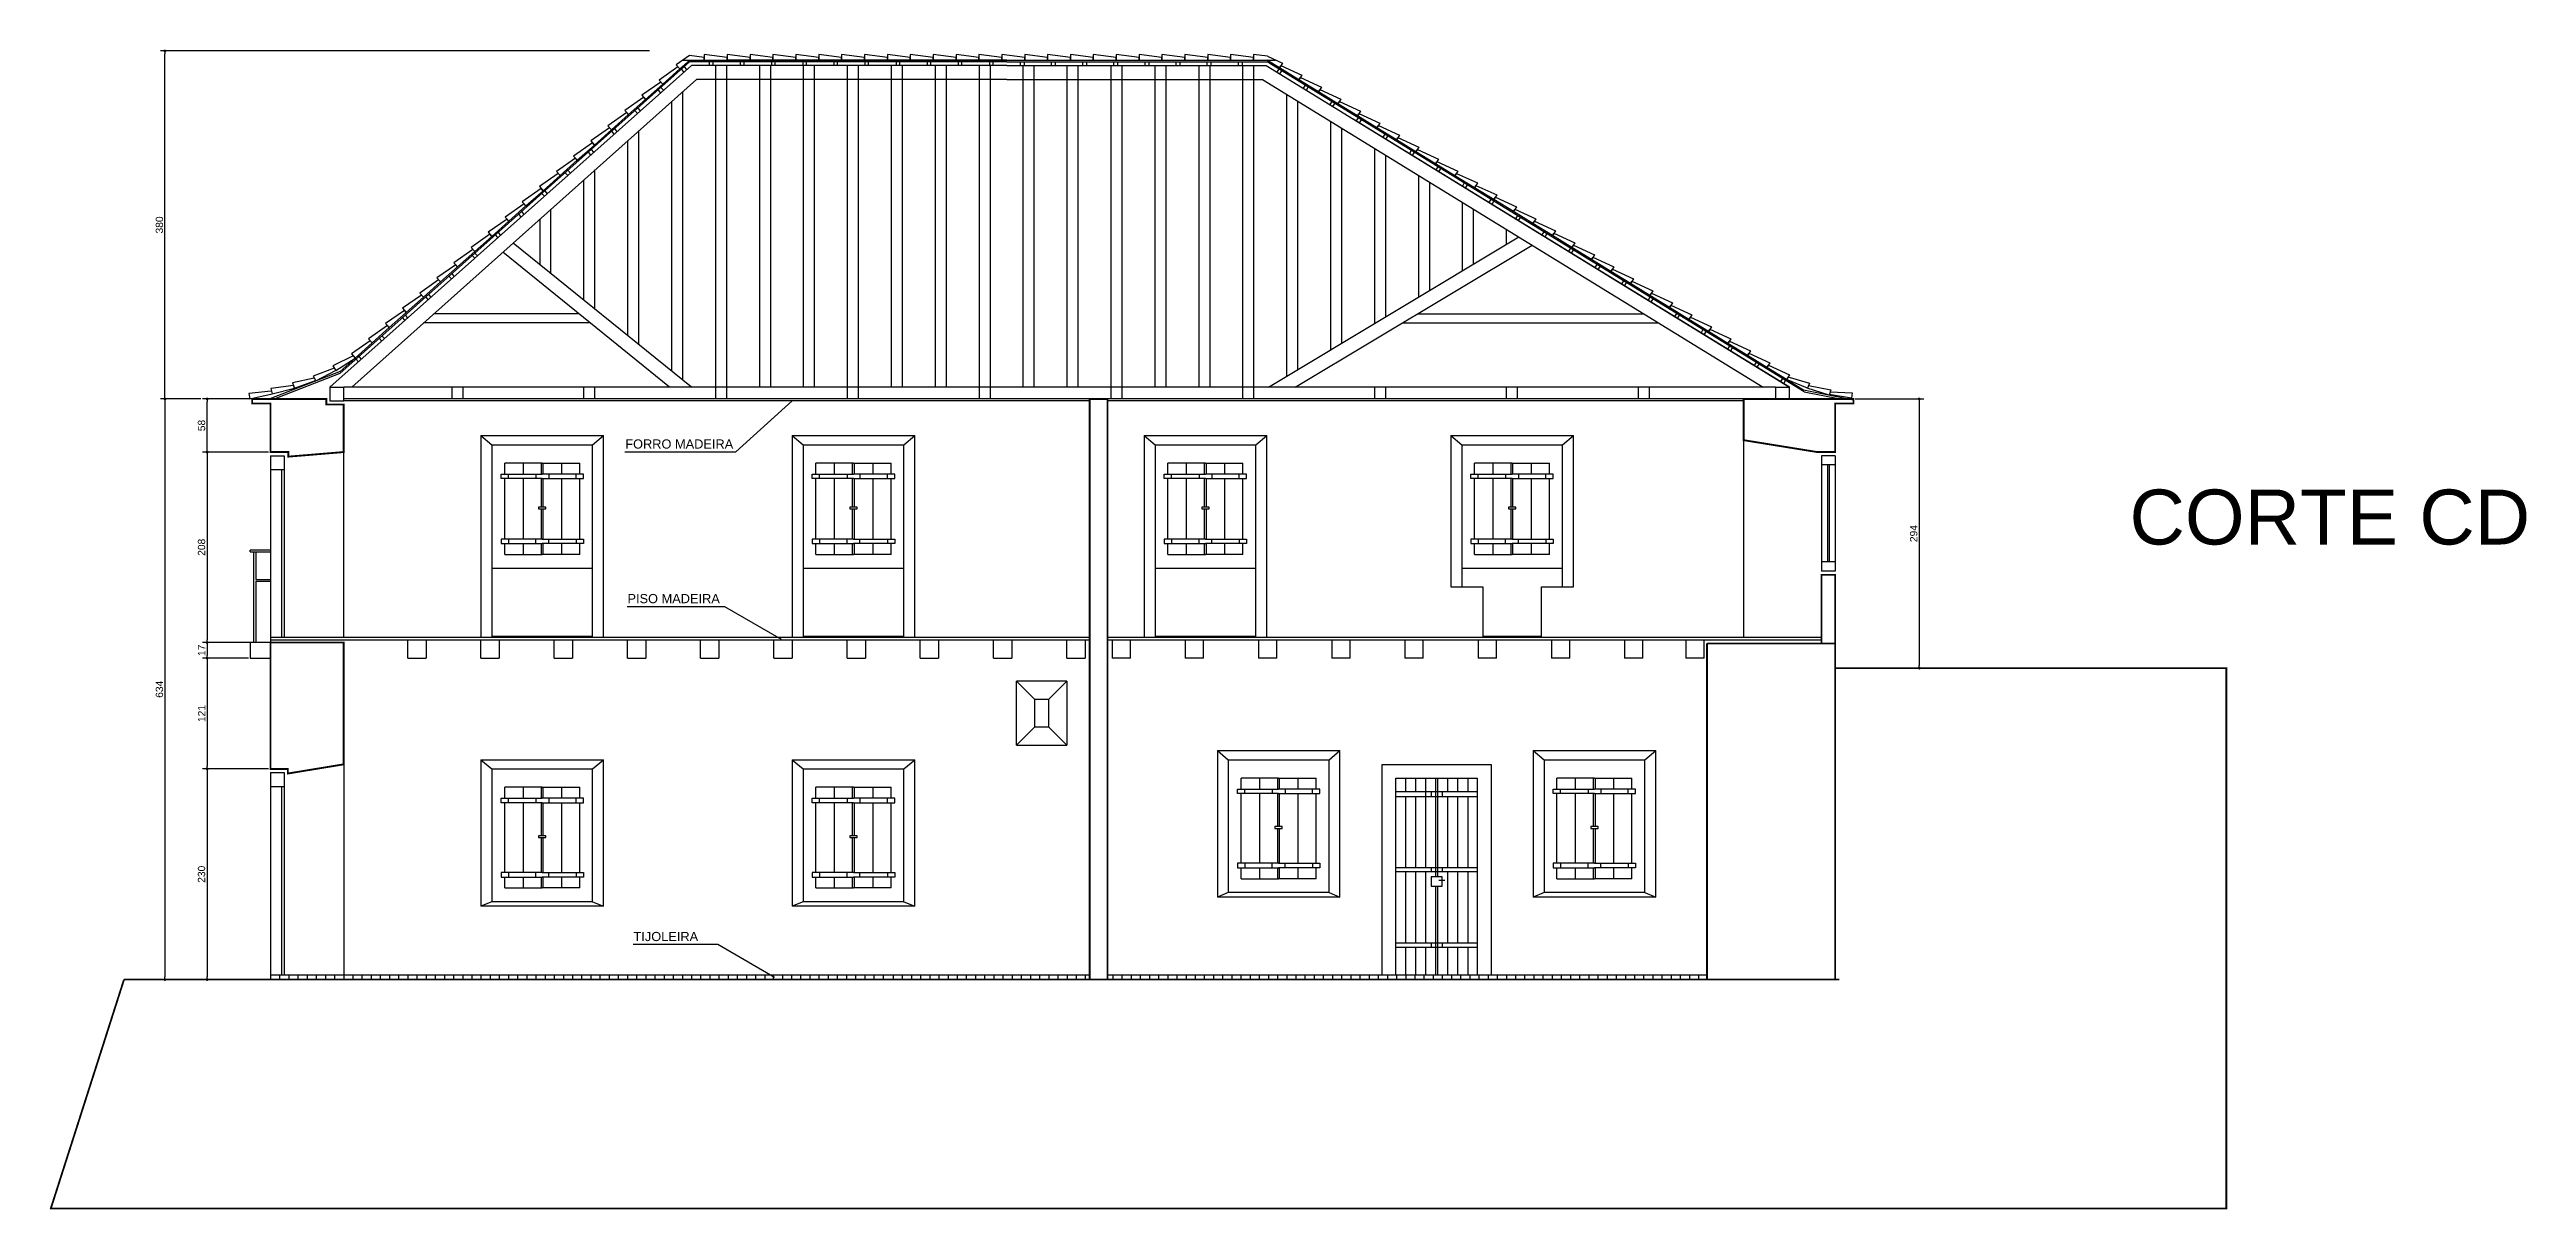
# Model space of a CAD drawing. Extents: x 18300 to 45581, y 436 to 7791.
# Drawn here: x 32714 to 35420, y 436 to 1702 of the extents above; entities that cross this region are included whole.
import ezdxf

# ---------------------------------------------------------------- set-up
doc = ezdxf.new("R2010")
doc.units = 0
doc.header["$PDMODE"] = 35
doc.layers.get('0').update_dxf_attribs({"linetype": 'CONTINUOUS'})
doc.layers.get('DEFPOINTS').update_dxf_attribs({"linetype": 'CONTINUOUS'})
for name, color, linetype in [('COTA', 7, 'CONTINUOUS'), ('PAREDE', 7, 'CONTINUOUS'), ('PAREDE_FINA', 7, 'CONTINUOUS')]:
    doc.layers.add(name, color=color, linetype=linetype)
doc.styles.add('TEXTO', font='ARIAL.TTF')
doc.dimstyles.new('COTA', dxfattribs={"dimtxt": 8, "dimasz": 3, "dimexe": 5, "dimexo": 2, "dimgap": 2, "dimtad": 1, "dimdec": 1, "dimzin": 9, "dimtxsty": 'TEXTO', "dimblk1": 'DOT', "dimblk2": 'DOT', "dimsah": 1, "dimcen": 0, "dimclrd": 256, "dimclre": 256, "dimclrt": 256, "dimazin": 3, "dimtfac": 0.06, "dimtdec": 1, "dimtmove": 0, "dimatfit": 3, "dimtolj": 1, "dimtzin": 0})

msp = doc.modelspace()

# ---------------------------------------------------------------- texts
at = {"layer": 'PAREDE_FINA', "style": 'TEXTO'}
for s, height, p in [('FORRO MADEIRA', 10, (33342.72, 1266.62)), ('CORTE CD', 60, (34986.2, 1161.86)), ('PISO MADEIRA', 10, (33345.13, 1097.79)), ('TIJOLEIRA', 10, (33351.72, 728.82))]:
    msp.add_text(s, height=height, dxfattribs=at).set_placement(p)

# ---------------------------------------------------------------- blocks, each defined once
blk = doc.blocks.new('_DOT')
at = {"color": 0, "linetype": 'BYBLOCK'}
blk.add_line((-0.5, 0), (-1, 0), dxfattribs=at)
at = {"color": 0, "linetype": 'BYBLOCK', "const_width": 0.5}
blk.add_lwpolyline([(-0.25, 0, 1), (0.25, 0, 1)], format="xyb", close=True, dxfattribs=at)
blk = doc.blocks.new('*D201')
at = {"layer": 'COTA'}
for p, q in [((33369.2, 1700.8), (32834.8, 1700.8)), ((32839.8, 1323.8), (32839.8, 1697.8)), ((32878.9, 1320.8), (32834.8, 1320.8))]:
    blk.add_line(p, q, dxfattribs=at)
at = {"layer": 'DEFPOINTS', "color": 0}
for p in [(32839.8, 1700.8), (33371.2, 1700.8), (32880.9, 1320.8)]:
    blk.add_point(p, dxfattribs=at)
at = {"layer": 'COTA', "xscale": 3, "yscale": 3, "zscale": 3}
for p, rotation in [((32839.8, 1700.8), 90), ((32839.8, 1320.8), 270)]:
    blk.add_blockref('_DOT', p, dxfattribs=dict(at, rotation=rotation))
at = {"layer": 'COTA', "insert": (32833.8, 1510.8), "char_height": 8, "attachment_point": 5, "rotation": 90, "style": 'TEXTO'}
blk.add_mtext('\\A1;380', dxfattribs=at)
blk = doc.blocks.new('*D200')
at = {"layer": 'COTA'}
for p, q in [((32878.9, 1320.8), (32834.8, 1320.8)), ((32839.8, 1317.8), (32839.8, 689.8)), ((32953.1, 686.8), (32834.8, 686.8))]:
    blk.add_line(p, q, dxfattribs=at)
at = {"layer": 'DEFPOINTS', "color": 0}
for p in [(32880.9, 1320.8), (32839.8, 686.8), (32955.1, 686.8)]:
    blk.add_point(p, dxfattribs=at)
at = {"layer": 'COTA', "xscale": 3, "yscale": 3, "zscale": 3}
for p, rotation in [((32839.8, 1320.8), 90), ((32839.8, 686.8), 270)]:
    blk.add_blockref('_DOT', p, dxfattribs=dict(at, rotation=rotation))
at = {"layer": 'COTA', "insert": (32833.8, 1003.8), "char_height": 8, "attachment_point": 5, "rotation": 90, "style": 'TEXTO'}
blk.add_mtext('\\A1;634', dxfattribs=at)
blk = doc.blocks.new('*D199')
at = {"layer": 'COTA'}
for p, q in [((32953.1, 1320.8), (32880.9, 1320.8)), ((32885.9, 1265.8), (32885.9, 1317.8)), ((32953.1, 1262.8), (32880.9, 1262.8))]:
    blk.add_line(p, q, dxfattribs=at)
at = {"layer": 'DEFPOINTS', "color": 0}
for p in [(32885.9, 1320.8), (32955.1, 1320.8), (32955.1, 1262.8)]:
    blk.add_point(p, dxfattribs=at)
at = {"layer": 'COTA', "xscale": 3, "yscale": 3, "zscale": 3}
for p, rotation in [((32885.9, 1320.8), 90), ((32885.9, 1262.8), 270)]:
    blk.add_blockref('_DOT', p, dxfattribs=dict(at, rotation=rotation))
at = {"layer": 'COTA', "insert": (32879.8, 1291.8), "char_height": 8, "attachment_point": 5, "rotation": 90, "style": 'TEXTO'}
blk.add_mtext('\\A1;58', dxfattribs=at)
blk = doc.blocks.new('*D198')
at = {"layer": 'COTA'}
for p, q in [((32953.1, 1262.8), (32880.9, 1262.8)), ((32885.9, 1259.8), (32885.9, 1057.8)), ((32953.1, 1054.8), (32880.9, 1054.8))]:
    blk.add_line(p, q, dxfattribs=at)
at = {"layer": 'DEFPOINTS', "color": 0}
for p in [(32955.1, 1262.8), (32885.9, 1054.8), (32955.1, 1054.8)]:
    blk.add_point(p, dxfattribs=at)
at = {"layer": 'COTA', "xscale": 3, "yscale": 3, "zscale": 3}
for p, rotation in [((32885.9, 1262.8), 90), ((32885.9, 1054.8), 270)]:
    blk.add_blockref('_DOT', p, dxfattribs=dict(at, rotation=rotation))
at = {"layer": 'COTA', "insert": (32879.8, 1158.8), "char_height": 8, "attachment_point": 5, "rotation": 90, "style": 'TEXTO'}
blk.add_mtext('\\A1;208', dxfattribs=at)
blk = doc.blocks.new('*D196')
at = {"layer": 'COTA'}
for p, q in [((32931.1, 1037.8), (32880.9, 1037.8)), ((32885.9, 1034.8), (32885.9, 919.8)), ((32953.1, 916.8), (32880.9, 916.8))]:
    blk.add_line(p, q, dxfattribs=at)
at = {"layer": 'DEFPOINTS', "color": 0}
for p in [(32933.1, 1037.8), (32885.9, 916.8), (32955.1, 916.8)]:
    blk.add_point(p, dxfattribs=at)
at = {"layer": 'COTA', "xscale": 3, "yscale": 3, "zscale": 3}
for p, rotation in [((32885.9, 1037.8), 90), ((32885.9, 916.8), 270)]:
    blk.add_blockref('_DOT', p, dxfattribs=dict(at, rotation=rotation))
at = {"layer": 'COTA', "insert": (32879.9, 977.3), "char_height": 8, "attachment_point": 5, "rotation": 90, "style": 'TEXTO'}
blk.add_mtext('\\A1;121', dxfattribs=at)
blk = doc.blocks.new('*D195')
at = {"layer": 'COTA'}
for p, q in [((32953.1, 916.8), (32880.9, 916.8)), ((32885.9, 913.8), (32885.9, 689.8)), ((32953.1, 686.8), (32880.9, 686.8))]:
    blk.add_line(p, q, dxfattribs=at)
at = {"layer": 'DEFPOINTS', "color": 0}
for p in [(32955.1, 916.8), (32885.9, 686.8), (32955.1, 686.8)]:
    blk.add_point(p, dxfattribs=at)
at = {"layer": 'COTA', "xscale": 3, "yscale": 3, "zscale": 3}
for p, rotation in [((32885.9, 916.8), 90), ((32885.9, 686.8), 270)]:
    blk.add_blockref('_DOT', p, dxfattribs=dict(at, rotation=rotation))
at = {"layer": 'COTA', "insert": (32879.8, 801.8), "char_height": 8, "attachment_point": 5, "rotation": 90, "style": 'TEXTO'}
blk.add_mtext('\\A1;230', dxfattribs=at)
blk = doc.blocks.new('*D197')
at = {"layer": 'COTA'}
for p, q in [((32931.1, 1054.8), (32880.9, 1054.8)), ((32931.1, 1037.8), (32880.9, 1037.8)), ((32885.9, 1051.8), (32885.9, 1040.8))]:
    blk.add_line(p, q, dxfattribs=at)
at = {"layer": 'DEFPOINTS', "color": 0}
for p in [(32885.9, 1037.8), (32933.1, 1054.8), (32933.1, 1037.8)]:
    blk.add_point(p, dxfattribs=at)
at = {"layer": 'COTA', "xscale": 3, "yscale": 3, "zscale": 3}
for p, rotation in [((32885.9, 1054.8), 90), ((32885.9, 1037.8), 270)]:
    blk.add_blockref('_DOT', p, dxfattribs=dict(at, rotation=rotation))
at = {"layer": 'COTA', "insert": (32879.9, 1046.3), "char_height": 8, "attachment_point": 5, "rotation": 90, "style": 'TEXTO'}
blk.add_mtext('\\A1;17', dxfattribs=at)
blk = doc.blocks.new('*D194')
at = {"layer": 'COTA'}
for p, q in [((34686.6, 1320.8), (34761.5, 1320.8)), ((34756.5, 1317.8), (34756.5, 1029.8)), ((34666.6, 1026.8), (34761.5, 1026.8))]:
    blk.add_line(p, q, dxfattribs=at)
at = {"layer": 'DEFPOINTS', "color": 0}
for p in [(34684.6, 1320.8), (34664.6, 1026.8), (34756.5, 1026.8)]:
    blk.add_point(p, dxfattribs=at)
at = {"layer": 'COTA', "xscale": 3, "yscale": 3, "zscale": 3}
for p, rotation in [((34756.5, 1320.8), 90), ((34756.5, 1026.8), 270)]:
    blk.add_blockref('_DOT', p, dxfattribs=dict(at, rotation=rotation))
at = {"layer": 'COTA', "insert": (34750.4, 1173.8), "char_height": 8, "attachment_point": 5, "rotation": 90, "style": 'TEXTO'}
blk.add_mtext('\\A1;294', dxfattribs=at)

# ---------------------------------------------------------------- dimensions: what is measured, and where the dimension line sits
at = {"layer": 'COTA'}
for base, p1, p2, picture, middle in [((32839.84, 1700.8), (32880.88, 1320.8), (33371.21, 1700.8), '*D201', (32833.76, 1510.8)), ((32839.84, 686.8), (32880.88, 1320.8), (32955.08, 686.8), '*D200', (32833.76, 1003.8)), ((32885.88, 1320.8), (32955.08, 1262.8), (32955.08, 1320.8), '*D199', (32879.8, 1291.8)), ((34756.51, 1026.8), (34684.58, 1320.8), (34664.58, 1026.8), '*D194', (34750.43, 1173.8)), ((32885.88, 1054.8), (32955.08, 1262.8), (32955.08, 1054.8), '*D198', (32879.8, 1158.8)), ((32885.88, 1037.8), (32933.08, 1054.8), (32933.08, 1037.8), '*D197', (32879.87, 1046.3)), ((32885.88, 916.8), (32933.08, 1037.8), (32955.08, 916.8), '*D196', (32879.87, 977.3)), ((32885.88, 686.8), (32955.08, 916.8), (32955.08, 686.8), '*D195', (32879.8, 801.8))]:
    dim = msp.add_linear_dim(base=base, p1=p1, p2=p2, angle=90, dimstyle='COTA', override={"dimscale": 1}, dxfattribs=at)
    dim.commit()
    dim.dimension.update_dxf_attribs({"geometry": picture, "text_midpoint": middle})

# ---------------------------------------------------------------- linework, layer by layer
at = {"layer": 'PAREDE', "const_width": 2}
for points in [[(33035.08, 1314.8), (33016.08, 1314.8), (33016.08, 1320.8), (32955.08, 1320.8), (32935.08, 1320.8), (32935.08, 1315.8), (32955.08, 1315.8), (32955.08, 1262.8), (32974.58, 1262.8), (32974.58, 1257.8), (33035.08, 1262.8)], [(34564.58, 1320.8), (34664.58, 1320.8), (34684.58, 1320.8), (34684.58, 1315.8), (34664.58, 1315.8), (34664.58, 1262.8), (34645.08, 1262.8), (34645.08, 1262.8), (34564.58, 1275.8), (34564.58, 1320.8)], [(32955.08, 1054.8), (33035.08, 1054.8), (33035.08, 921.8), (32974.08, 911.8), (32974.08, 916.8), (32955.08, 916.8)]]:
    msp.add_lwpolyline(points, close=True, dxfattribs=at)
for points in [[(33850.08, 686.8), (33850.08, 1320.8), (33869.58, 1320.8), (33869.58, 686.8)], [(34649.58, 1053.8), (34649.58, 1128.8), (34664.58, 1128.8), (34664.58, 686.8)], [(34664.58, 1053.8), (34524.58, 1053.8)], [(34524.58, 686.8), (34524.58, 1053.8)], [(34664.58, 1026.8), (35091.92, 1026.8), (35091.92, 436.8), (32715.08, 436.8), (32795.08, 686.8)], [(32795.08, 686.8), (34669.08, 686.8)], [(33035.08, 686.8), (34664.58, 686.8)]]:
    msp.add_lwpolyline(points, dxfattribs=at)
at = {"layer": 'PAREDE_FINA'}
for points in [[(33020.08, 1333.8), (33415.08, 1684.8)], [(33030.73, 1348.59), (33413.06, 1688.8)], [(33412.85, 1695.75), (33398.33, 1685.65), (33402.32, 1681.17), (33413.14, 1690.8)], [(33406.79, 1677.87), (33404.13, 1680.86)], [(33405.74, 1690.8), (33429.09, 1690.8), (33429.09, 1693.8), (33412.85, 1695.75)], [(33407.12, 1683.52), (33409.78, 1680.53)], [(33759.58, 1688.8), (33413.05, 1688.8)], [(33759.58, 1684.8), (33415.08, 1684.8)], [(33429.09, 1696.8), (33429.09, 1690.8), (33454.09, 1690.8), (33454.09, 1693.8), (33429.09, 1696.8)], [(33434.58, 1684.8), (33434.58, 1688.8)], [(33438.58, 1684.8), (33438.58, 1688.8)], [(33441.58, 1320.8), (33441.58, 1684.8)], [(33453.58, 1320.8), (33453.58, 1684.8)], [(33454.09, 1696.8), (33454.09, 1690.8), (33479.09, 1690.8), (33479.09, 1693.8), (33454.09, 1696.8)], [(33759.58, 1690.8), (33454.09, 1690.8)], [(33468.58, 1684.8), (33468.58, 1688.8)], [(33472.58, 1684.8), (33472.58, 1688.8)], [(33479.09, 1696.8), (33479.09, 1690.8), (33504.09, 1690.8), (33504.09, 1693.8), (33479.09, 1696.8)], [(33489.58, 1333.8), (33489.58, 1684.8)], [(33501.58, 1333.8), (33501.58, 1684.8)], [(33502.58, 1688.8), (33502.58, 1684.8)], [(33504.09, 1696.8), (33504.09, 1690.8), (33529.09, 1690.8), (33529.09, 1693.8), (33504.09, 1696.8)], [(33506.58, 1684.8), (33506.58, 1688.8)], [(33529.09, 1696.8), (33529.09, 1690.8), (33554.09, 1690.8), (33554.09, 1693.8), (33529.09, 1696.8)], [(33536.58, 1688.8), (33536.58, 1684.8)], [(33537.58, 1333.8), (33537.58, 1684.8)], [(33540.58, 1684.8), (33540.58, 1688.8)], [(33549.58, 1333.8), (33549.58, 1684.8)], [(33554.09, 1696.8), (33554.09, 1690.8), (33579.09, 1690.8), (33579.09, 1693.8), (33554.09, 1696.8)], [(33570.58, 1688.8), (33570.58, 1684.8)], [(33574.58, 1684.8), (33574.58, 1688.8)], [(33579.09, 1696.8), (33579.09, 1690.8), (33604.09, 1690.8), (33604.09, 1693.8), (33579.09, 1696.8)], [(33585.58, 1320.8), (33585.58, 1684.8)], [(33597.58, 1320.8), (33597.58, 1684.8)], [(33604.09, 1696.8), (33604.09, 1690.8), (33629.09, 1690.8), (33629.09, 1693.8), (33604.09, 1696.8)], [(33604.58, 1688.8), (33604.58, 1684.8)], [(33608.58, 1684.8), (33608.58, 1688.8)], [(33629.09, 1696.8), (33629.09, 1690.8), (33654.09, 1690.8), (33654.09, 1693.8), (33629.09, 1696.8)], [(33633.58, 1333.8), (33633.58, 1684.8)], [(33638.58, 1688.8), (33638.58, 1684.8)], [(33642.58, 1684.8), (33642.58, 1688.8)], [(33645.58, 1333.8), (33645.58, 1684.8)], [(33654.09, 1696.8), (33654.09, 1690.8), (33679.09, 1690.8), (33679.09, 1693.8), (33654.09, 1696.8)], [(33672.58, 1688.8), (33672.58, 1684.8)], [(33676.58, 1684.8), (33676.58, 1688.8)], [(33679.09, 1696.8), (33679.09, 1690.8), (33704.09, 1690.8), (33704.09, 1693.8), (33679.09, 1696.8)], [(33681.58, 1333.8), (33681.58, 1684.8)], [(33693.58, 1333.8), (33693.58, 1684.8)], [(33704.09, 1696.8), (33704.09, 1690.8), (33729.09, 1690.8), (33729.09, 1693.8), (33704.09, 1696.8)], [(33706.58, 1688.8), (33706.58, 1684.8)], [(33710.58, 1684.8), (33710.58, 1688.8)], [(33729.09, 1696.8), (33729.09, 1690.8), (33754.09, 1690.8), (33754.09, 1693.8), (33729.09, 1696.8)], [(33729.58, 1320.8), (33729.58, 1684.8)], [(33740.58, 1688.8), (33740.58, 1684.8)], [(33741.58, 1320.8), (33741.58, 1684.8)], [(33744.58, 1684.8), (33744.58, 1688.8)], [(33754.09, 1696.8), (33754.09, 1690.8), (33779.09, 1690.8), (33779.09, 1693.8), (33754.09, 1696.8)], [(33759.58, 1690.8), (34053.31, 1690.8)], [(33759.58, 1688.8), (34044.19, 1688.8)], [(33759.58, 1684.8), (34043.06, 1684.8)], [(33774.58, 1684.8), (33774.58, 1688.8)], [(33777.58, 1333.8), (33777.58, 1684.8)], [(33778.58, 1688.8), (33778.58, 1684.8)], [(33779.09, 1696.8), (33779.09, 1690.8), (33804.09, 1690.8), (33804.09, 1693.8), (33779.09, 1696.8)], [(33789.58, 1333.8), (33789.58, 1684.8)], [(33804.09, 1696.8), (33804.09, 1690.8), (33829.09, 1690.8), (33829.09, 1693.8), (33804.09, 1696.8)], [(33808.58, 1684.8), (33808.58, 1688.8)], [(33812.58, 1688.8), (33812.58, 1684.8)], [(33825.58, 1333.8), (33825.58, 1684.8)], [(33829.09, 1696.8), (33829.09, 1690.8), (33854.09, 1690.8), (33854.09, 1693.8), (33829.09, 1696.8)], [(33837.58, 1333.8), (33837.58, 1684.8)], [(33842.58, 1684.8), (33842.58, 1688.8)], [(33846.58, 1688.8), (33846.58, 1684.8)], [(33854.09, 1696.8), (33854.09, 1690.8), (33879.09, 1690.8), (33879.09, 1693.8), (33854.09, 1696.8)], [(33873.58, 1320.8), (33873.58, 1684.8)], [(33876.58, 1684.8), (33876.58, 1688.8)], [(33879.09, 1696.8), (33879.09, 1690.8), (33904.09, 1690.8), (33904.09, 1693.8), (33879.09, 1696.8)], [(33880.58, 1688.8), (33880.58, 1684.8)], [(33885.58, 1320.8), (33885.58, 1684.8)], [(33904.09, 1696.8), (33904.09, 1690.8), (33929.09, 1690.8), (33929.09, 1693.8), (33904.09, 1696.8)], [(33910.58, 1684.8), (33910.58, 1688.8)], [(33914.58, 1688.8), (33914.58, 1684.8)], [(33921.58, 1333.8), (33921.58, 1684.8)], [(33929.09, 1696.8), (33929.09, 1690.8), (33954.09, 1690.8), (33954.09, 1693.8), (33929.09, 1696.8)], [(33933.58, 1333.8), (33933.58, 1684.8)], [(33944.58, 1684.8), (33944.58, 1688.8)], [(33948.58, 1688.8), (33948.58, 1684.8)], [(33954.09, 1696.8), (33954.09, 1690.8), (33979.09, 1690.8), (33979.09, 1693.8), (33954.09, 1696.8)], [(33969.58, 1333.8), (33969.58, 1684.8)], [(33978.58, 1684.8), (33978.58, 1688.8)], [(33979.09, 1696.8), (33979.09, 1690.8), (34004.09, 1690.8), (34004.09, 1693.8), (33979.09, 1696.8)], [(33981.58, 1333.8), (33981.58, 1684.8)], [(33982.58, 1688.8), (33982.58, 1684.8)], [(34004.09, 1696.8), (34004.09, 1690.8), (34029.09, 1690.8), (34029.09, 1693.8), (34004.09, 1696.8)], [(34012.58, 1684.8), (34012.58, 1688.8)], [(34016.58, 1688.8), (34016.58, 1684.8)], [(34017.58, 1320.8), (34017.58, 1684.8)], [(34029.09, 1696.8), (34029.09, 1690.8), (34043.06, 1690.8)], [(34044.22, 1694.99), (34029.09, 1696.8)], [(34029.58, 1320.8), (34029.58, 1684.8)], [(34043.06, 1684.8), (34614.58, 1333.8)], [(34044.22, 1694.99), (34060.63, 1687.44), (34057.49, 1682.32), (34043.68, 1690.8)], [(34630.8, 1328.54), (34044.19, 1688.8)], [(34056.61, 1681.18), (34054.51, 1677.77)], [(34057.92, 1675.68), (34060.01, 1679.09)], [(33043.98, 1333.8), (33420.38, 1669.8)], [(33381.39, 1655.27), (33378.73, 1658.26)], [(33381.72, 1660.92), (33384.38, 1657.93)], [(33405.58, 1341.47), (33405.58, 1656.6)], [(33759.58, 1669.8), (33420.38, 1669.8)], [(33759.58, 1669.8), (34038.82, 1669.8)], [(34038.82, 1669.8), (34585.92, 1333.8)], [(34065.58, 1345.9), (34065.58, 1653.37)], [(34085.58, 1663.39), (34083.48, 1659.98)], [(34086.89, 1657.88), (34088.99, 1661.29)], [(33355.99, 1632.67), (33353.33, 1635.66)], [(33356.32, 1638.32), (33358.98, 1635.33)], [(33393.58, 1351.14), (33393.58, 1645.89)], [(34077.58, 1353.08), (34077.58, 1646)], [(34114.55, 1645.59), (34112.46, 1642.18)], [(34113.58, 1374.63), (34113.58, 1623.89)], [(34115.87, 1640.09), (34117.96, 1643.5)], [(34614.58, 1333.8), (34138.13, 1626.42)], [(34143.52, 1627.8), (34141.43, 1624.39)], [(34144.84, 1622.3), (34146.93, 1625.71)], [(33330.59, 1610.07), (33327.93, 1613.06)], [(33330.92, 1615.71), (33333.58, 1612.73)], [(33345.58, 1389.85), (33345.58, 1603.04)], [(33357.58, 1380.18), (33357.58, 1613.75)], [(34125.58, 1381.81), (34125.58, 1616.52)], [(34172.49, 1610.01), (34170.4, 1606.6)], [(34173.81, 1604.5), (34175.9, 1607.91)], [(33280.12, 1570.51), (33282.78, 1567.52)], [(33305.19, 1587.47), (33302.53, 1590.45)], [(33305.52, 1593.11), (33308.18, 1590.12)], [(33309.58, 1418.89), (33309.58, 1570.9)], [(34161.58, 1403.36), (34161.58, 1594.41)], [(34173.58, 1410.54), (34173.58, 1587.04)], [(34201.47, 1592.21), (34199.37, 1588.8)], [(34202.78, 1586.71), (34204.88, 1590.12)], [(34230.44, 1574.42), (34228.35, 1571.01)], [(34231.75, 1568.92), (34233.85, 1572.33)], [(33254.39, 1542.26), (33251.73, 1545.25)], [(33254.72, 1547.91), (33257.38, 1544.92)], [(33279.79, 1564.86), (33277.13, 1567.85)], [(33297.58, 1428.57), (33297.58, 1560.19)], [(34209.58, 1432.09), (34209.58, 1564.93)], [(34221.58, 1439.27), (34221.58, 1557.56)], [(34259.41, 1556.63), (34257.32, 1553.22)], [(34260.73, 1551.12), (34262.82, 1554.53)], [(33228.99, 1519.66), (33226.33, 1522.65)], [(33229.32, 1525.31), (33231.98, 1522.32)], [(33249.58, 1467.28), (33249.58, 1517.34)], [(33261.58, 1457.6), (33261.58, 1528.05)], [(34257.58, 1460.82), (34257.58, 1535.45)], [(34269.58, 1468), (34269.58, 1528.08)], [(34288.38, 1538.83), (34286.29, 1535.42)], [(34289.7, 1533.33), (34291.79, 1536.74)], [(34317.36, 1521.04), (34315.26, 1517.63)], [(34318.67, 1515.54), (34320.76, 1518.95)], [(33203.59, 1497.06), (33200.93, 1500.05)], [(33203.92, 1502.71), (33206.58, 1499.72)], [(33415.08, 1333.8), (33220.12, 1491.04)], [(34045.38, 1333.8), (34319.12, 1497.66)], [(34074.58, 1333.8), (34333.54, 1488.8)], [(34305.58, 1489.55), (34305.58, 1505.97)], [(34346.33, 1503.25), (34344.24, 1499.84)], [(34347.64, 1497.74), (34349.74, 1501.15)], [(33178.19, 1474.46), (33175.53, 1477.45)], [(33178.52, 1480.1), (33181.18, 1477.12)], [(33391.19, 1333.8), (33208.78, 1480.92)], [(34375.3, 1485.45), (34373.21, 1482.04)], [(34376.62, 1479.95), (34378.71, 1483.36)], [(34404.27, 1467.66), (34402.18, 1464.25)], [(34405.59, 1462.16), (34407.68, 1465.57)], [(33127.72, 1434.9), (33130.38, 1431.91)], [(33152.79, 1451.86), (33150.13, 1454.84)], [(33153.12, 1457.5), (33155.78, 1454.51)], [(34433.25, 1449.87), (34431.15, 1446.46)], [(34434.56, 1444.36), (34436.65, 1447.77)], [(33101.99, 1406.65), (33099.33, 1409.64)], [(33102.32, 1412.3), (33104.98, 1409.31)], [(33127.39, 1429.25), (33124.73, 1432.24)], [(33291.99, 1413.8), (33133.6, 1413.8)], [(34208.24, 1413.8), (34455.66, 1413.8)], [(34462.22, 1432.07), (34460.12, 1428.66)], [(34463.53, 1426.57), (34465.63, 1429.98)], [(34491.19, 1414.28), (34489.1, 1410.87)], [(34492.51, 1408.78), (34494.6, 1412.19)], [(33076.59, 1384.05), (33073.93, 1387.04)], [(33076.92, 1389.7), (33079.58, 1386.71)], [(33304.39, 1403.8), (33122.39, 1403.8)], [(34191.53, 1403.8), (34471.94, 1403.8)], [(34520.16, 1396.49), (34518.07, 1393.08)], [(34521.48, 1390.98), (34523.57, 1394.39)], [(33024.79, 1354.58), (33001.82, 1345.76), (33004.62, 1340.45), (33026.73, 1352.13), (33026.72, 1352.15)], [(33045.38, 1367.74), (33023.22, 1357.03), (33026.45, 1351.98), (33047.51, 1365.46)], [(33047.51, 1365.46), (33031.15, 1350.91)], [(33051.19, 1361.45), (33048.53, 1364.44)], [(33051.52, 1367.1), (33054.18, 1364.11)], [(34549.13, 1378.69), (34547.04, 1375.28)], [(34550.45, 1373.19), (34552.54, 1376.6)], [(34578.11, 1360.9), (34576.01, 1357.49)], [(34579.42, 1355.4), (34581.52, 1358.81)], [(32955.87, 1329.12), (32931.38, 1326.63), (32932.69, 1320.77), (32957.09, 1326.25)], [(33031.15, 1350.91), (32954.33, 1320.8)], [(33030.73, 1348.59), (32959.81, 1320.8)], [(33002.97, 1343.58), (32979.2, 1338.26), (32981.2, 1332.6), (33004.43, 1340.81)], [(33020.08, 1333.8), (33035.08, 1333.8)], [(33020.08, 1333.8), (33020.08, 1318.8)], [(34599.58, 1333.8), (33035.08, 1333.8)], [(33035.08, 1318.8), (33035.08, 1333.8)], [(33153.58, 1320.8), (33153.58, 1333.8)], [(33165.58, 1320.8), (33165.58, 1333.8)], [(33297.58, 1320.8), (33297.58, 1333.8)], [(33309.58, 1320.8), (33309.58, 1333.8)], [(34161.58, 1320.8), (34161.58, 1333.8)], [(34173.58, 1320.8), (34173.58, 1333.8)], [(34305.58, 1320.8), (34305.58, 1333.8)], [(34317.58, 1320.8), (34317.58, 1333.8)], [(34449.58, 1320.8), (34449.58, 1333.8)], [(34461.58, 1320.8), (34461.58, 1333.8)], [(34599.58, 1333.8), (34599.58, 1320.8)], [(34599.58, 1333.8), (34614.58, 1333.8)], [(34607.08, 1343.11), (34604.99, 1339.7)], [(34608.39, 1337.6), (34610.49, 1341.01)], [(34613.01, 1344.82), (34636.71, 1338.17), (34634.41, 1332.62), (34611.32, 1342.2)], [(34611.32, 1342.2), (34629.98, 1330.74)], [(34614.58, 1320.8), (34614.58, 1333.8)], [(34629.98, 1330.74), (34684.58, 1319.84)], [(34630.8, 1328.54), (34669.54, 1320.8)], [(34635.59, 1335.47), (34659.75, 1330.82), (34657.93, 1325.11), (34634.12, 1332.72), (34634.12, 1332.74)], [(34659, 1328.47), (34683.34, 1327.41), (34682.37, 1321.49), (34658.05, 1325.49)], [(33020.08, 1318.8), (33035.08, 1318.8)], [(33850.08, 1320.8), (33035.08, 1320.8)], [(33850.08, 1318.8), (33035.08, 1318.8)], [(33342.4, 1263.18), (33463.38, 1263.18), (33525.24, 1318.86)], [(34564.58, 1320.8), (33869.58, 1320.8)], [(34564.58, 1318.8), (33869.58, 1318.8)], [(33185.08, 1280.8), (33197.08, 1270.8)], [(33185.08, 1280.8), (33319.08, 1280.8)], [(33185.08, 1280.8), (33185.08, 1060.8)], [(33307.08, 1270.8), (33319.08, 1280.8)], [(33319.08, 1060.8), (33319.08, 1280.8)], [(33525.08, 1280.8), (33537.08, 1270.8)], [(33525.08, 1280.8), (33659.08, 1280.8)], [(33525.08, 1280.8), (33525.08, 1060.8)], [(33647.08, 1270.8), (33659.08, 1280.8)], [(33659.08, 1060.8), (33659.08, 1280.8)], [(33909.58, 1280.8), (33921.58, 1270.8)], [(33909.58, 1280.8), (34043.58, 1280.8)], [(33909.58, 1280.8), (33909.58, 1060.8)], [(34031.58, 1270.8), (34043.58, 1280.8)], [(34043.58, 1060.8), (34043.58, 1280.8)], [(34244.58, 1280.8), (34256.58, 1270.8)], [(34244.58, 1280.8), (34378.58, 1280.8)], [(34244.58, 1280.8), (34244.58, 1115.8)], [(34366.58, 1270.8), (34378.58, 1280.8)], [(34378.58, 1115.8), (34378.58, 1280.8)], [(34564.58, 1275.8), (34564.58, 1060.8)], [(32955.08, 1258.8), (32970.08, 1258.8)], [(32955.08, 1258.8), (32955.08, 1054.8)], [(32970.08, 1258.8), (32970.08, 1060.8)], [(33035.08, 1060.8), (33035.08, 1262.8)], [(33197.08, 1270.8), (33307.08, 1270.8)], [(33197.08, 1270.8), (33197.08, 1060.8)], [(33252.08, 1250.8), (33211.08, 1250.8)], [(33211.08, 1238.8), (33211.08, 1250.8)], [(33231.08, 1250.8), (33231.08, 1238.8)], [(33251.08, 1238.8), (33251.08, 1250.8)], [(33252.08, 1250.8), (33293.08, 1250.8)], [(33253.08, 1238.8), (33253.08, 1250.8)], [(33273.08, 1250.8), (33273.08, 1238.8)], [(33293.08, 1238.8), (33293.08, 1250.8)], [(33307.08, 1060.8), (33307.08, 1270.8)], [(33537.08, 1270.8), (33647.08, 1270.8)], [(33537.08, 1270.8), (33537.08, 1060.8)], [(33551.08, 1238.8), (33551.08, 1250.8)], [(33592.08, 1250.8), (33551.08, 1250.8)], [(33571.08, 1250.8), (33571.08, 1238.8)], [(33591.08, 1238.8), (33591.08, 1250.8)], [(33592.08, 1250.8), (33633.08, 1250.8)], [(33593.08, 1238.8), (33593.08, 1250.8)], [(33613.08, 1250.8), (33613.08, 1238.8)], [(33633.08, 1238.8), (33633.08, 1250.8)], [(33647.08, 1060.8), (33647.08, 1270.8)], [(33921.58, 1270.8), (34031.58, 1270.8)], [(33921.58, 1270.8), (33921.58, 1060.8)], [(33976.58, 1250.8), (33935.58, 1250.8)], [(33935.58, 1238.8), (33935.58, 1250.8)], [(33955.58, 1250.8), (33955.58, 1238.8)], [(33975.58, 1238.8), (33975.58, 1250.8)], [(33976.58, 1250.8), (34017.58, 1250.8)], [(33977.58, 1238.8), (33977.58, 1250.8)], [(33997.58, 1250.8), (33997.58, 1238.8)], [(34017.58, 1238.8), (34017.58, 1250.8)], [(34031.58, 1060.8), (34031.58, 1270.8)], [(34256.58, 1270.8), (34366.58, 1270.8)], [(34256.58, 1270.8), (34256.58, 1115.8)], [(34311.58, 1250.8), (34270.58, 1250.8)], [(34270.58, 1238.8), (34270.58, 1250.8)], [(34290.58, 1250.8), (34290.58, 1238.8)], [(34310.58, 1238.8), (34310.58, 1250.8)], [(34311.58, 1250.8), (34352.58, 1250.8)], [(34312.58, 1238.8), (34312.58, 1250.8)], [(34332.58, 1250.8), (34332.58, 1238.8)], [(34352.58, 1238.8), (34352.58, 1250.8)], [(34366.58, 1115.8), (34366.58, 1270.8)], [(34664.58, 1258.8), (34649.58, 1258.8)], [(34649.58, 1258.8), (34649.58, 1132.8)], [(34664.58, 1248.8), (34649.58, 1248.8)], [(34656.08, 1248.8), (34656.08, 1142.8)], [(34658.08, 1248.8), (34658.08, 1142.8)], [(34664.58, 1258.8), (34664.58, 1132.8)], [(32955.08, 1243.8), (32970.08, 1243.8)], [(32967.08, 1243.8), (32967.08, 1060.8)], [(33207.08, 1238.8), (33252.08, 1238.8)], [(33207.08, 1233.8), (33207.08, 1238.8)], [(33252.08, 1233.8), (33207.08, 1233.8)], [(33211.08, 1167.8), (33211.08, 1233.8)], [(33215.08, 1233.8), (33215.08, 1238.8)], [(33231.08, 1233.8), (33231.08, 1167.8)], [(33245.08, 1238.8), (33245.08, 1233.8)], [(33251.08, 1202.8), (33251.08, 1233.8)], [(33297.08, 1238.8), (33252.08, 1238.8)], [(33252.08, 1233.8), (33297.08, 1233.8)], [(33253.08, 1202.8), (33253.08, 1233.8)], [(33259.08, 1238.8), (33259.08, 1233.8)], [(33273.08, 1233.8), (33273.08, 1167.8)], [(33289.08, 1233.8), (33289.08, 1238.8)], [(33293.08, 1167.8), (33293.08, 1233.8)], [(33297.08, 1233.8), (33297.08, 1238.8)], [(33547.08, 1238.8), (33592.08, 1238.8)], [(33547.08, 1233.8), (33547.08, 1238.8)], [(33592.08, 1233.8), (33547.08, 1233.8)], [(33551.08, 1167.8), (33551.08, 1233.8)], [(33555.08, 1233.8), (33555.08, 1238.8)], [(33571.08, 1233.8), (33571.08, 1167.8)], [(33585.08, 1238.8), (33585.08, 1233.8)], [(33591.08, 1202.8), (33591.08, 1233.8)], [(33637.08, 1238.8), (33592.08, 1238.8)], [(33592.08, 1233.8), (33637.08, 1233.8)], [(33593.08, 1202.8), (33593.08, 1233.8)], [(33599.08, 1238.8), (33599.08, 1233.8)], [(33613.08, 1233.8), (33613.08, 1167.8)], [(33629.08, 1233.8), (33629.08, 1238.8)], [(33633.08, 1167.8), (33633.08, 1233.8)], [(33637.08, 1233.8), (33637.08, 1238.8)], [(33931.58, 1238.8), (33976.58, 1238.8)], [(33931.58, 1233.8), (33931.58, 1238.8)], [(33976.58, 1233.8), (33931.58, 1233.8)], [(33935.58, 1167.8), (33935.58, 1233.8)], [(33939.58, 1233.8), (33939.58, 1238.8)], [(33955.58, 1233.8), (33955.58, 1167.8)], [(33969.58, 1238.8), (33969.58, 1233.8)], [(33975.58, 1202.8), (33975.58, 1233.8)], [(34021.58, 1238.8), (33976.58, 1238.8)], [(33976.58, 1233.8), (34021.58, 1233.8)], [(33977.58, 1202.8), (33977.58, 1233.8)], [(33983.58, 1238.8), (33983.58, 1233.8)], [(33997.58, 1233.8), (33997.58, 1167.8)], [(34013.58, 1233.8), (34013.58, 1238.8)], [(34017.58, 1167.8), (34017.58, 1233.8)], [(34021.58, 1233.8), (34021.58, 1238.8)], [(34266.58, 1238.8), (34311.58, 1238.8)], [(34266.58, 1233.8), (34266.58, 1238.8)], [(34311.58, 1233.8), (34266.58, 1233.8)], [(34270.58, 1167.8), (34270.58, 1233.8)], [(34274.58, 1233.8), (34274.58, 1238.8)], [(34290.58, 1233.8), (34290.58, 1167.8)], [(34304.58, 1238.8), (34304.58, 1233.8)], [(34310.58, 1202.8), (34310.58, 1233.8)], [(34356.58, 1238.8), (34311.58, 1238.8)], [(34311.58, 1233.8), (34356.58, 1233.8)], [(34312.58, 1202.8), (34312.58, 1233.8)], [(34318.58, 1238.8), (34318.58, 1233.8)], [(34332.58, 1233.8), (34332.58, 1167.8)], [(34348.58, 1233.8), (34348.58, 1238.8)], [(34352.58, 1167.8), (34352.58, 1233.8)], [(34356.58, 1233.8), (34356.58, 1238.8)], [(33251.08, 1167.8), (33251.08, 1200.8)], [(33253.08, 1167.8), (33253.08, 1200.8)], [(33591.08, 1167.8), (33591.08, 1200.8)], [(33593.08, 1167.8), (33593.08, 1200.8)], [(33975.58, 1167.8), (33975.58, 1200.8)], [(33977.58, 1167.8), (33977.58, 1200.8)], [(34310.58, 1167.8), (34310.58, 1200.8)], [(34312.58, 1167.8), (34312.58, 1200.8)], [(33207.08, 1167.8), (33207.08, 1162.8)], [(33252.08, 1167.8), (33207.08, 1167.8)], [(33215.08, 1167.8), (33215.08, 1162.8)], [(33245.08, 1162.8), (33245.08, 1167.8)], [(33252.08, 1167.8), (33297.08, 1167.8)], [(33259.08, 1162.8), (33259.08, 1167.8)], [(33289.08, 1167.8), (33289.08, 1162.8)], [(33297.08, 1167.8), (33297.08, 1162.8)], [(33547.08, 1167.8), (33547.08, 1162.8)], [(33592.08, 1167.8), (33547.08, 1167.8)], [(33555.08, 1167.8), (33555.08, 1162.8)], [(33585.08, 1162.8), (33585.08, 1167.8)], [(33592.08, 1167.8), (33637.08, 1167.8)], [(33599.08, 1162.8), (33599.08, 1167.8)], [(33629.08, 1167.8), (33629.08, 1162.8)], [(33637.08, 1167.8), (33637.08, 1162.8)], [(33976.58, 1167.8), (33931.58, 1167.8)], [(33931.58, 1167.8), (33931.58, 1162.8)], [(33939.58, 1167.8), (33939.58, 1162.8)], [(33969.58, 1162.8), (33969.58, 1167.8)], [(33976.58, 1167.8), (34021.58, 1167.8)], [(33983.58, 1162.8), (33983.58, 1167.8)], [(34013.58, 1167.8), (34013.58, 1162.8)], [(34021.58, 1167.8), (34021.58, 1162.8)], [(34311.58, 1167.8), (34266.58, 1167.8)], [(34266.58, 1167.8), (34266.58, 1162.8)], [(34274.58, 1167.8), (34274.58, 1162.8)], [(34304.58, 1162.8), (34304.58, 1167.8)], [(34311.58, 1167.8), (34356.58, 1167.8)], [(34318.58, 1162.8), (34318.58, 1167.8)], [(34348.58, 1167.8), (34348.58, 1162.8)], [(34356.58, 1167.8), (34356.58, 1162.8)], [(32955.08, 1155.8), (32933.08, 1155.8)], [(32933.08, 1153.8), (32933.08, 1155.8)], [(32933.08, 1153.8), (32955.08, 1153.8)], [(32937.08, 1054.8), (32937.08, 1153.8)], [(32939.08, 1153.8), (32939.08, 1123.8)], [(33207.08, 1162.8), (33252.08, 1162.8)], [(33211.08, 1150.8), (33211.08, 1162.8)], [(33211.08, 1150.8), (33252.08, 1150.8)], [(33231.08, 1162.8), (33231.08, 1150.8)], [(33251.08, 1150.8), (33251.08, 1162.8)], [(33297.08, 1162.8), (33252.08, 1162.8)], [(33293.08, 1150.8), (33252.08, 1150.8)], [(33253.08, 1150.8), (33253.08, 1162.8)], [(33273.08, 1162.8), (33273.08, 1150.8)], [(33293.08, 1150.8), (33293.08, 1162.8)], [(33547.08, 1162.8), (33592.08, 1162.8)], [(33551.08, 1150.8), (33551.08, 1162.8)], [(33551.08, 1150.8), (33592.08, 1150.8)], [(33571.08, 1162.8), (33571.08, 1150.8)], [(33591.08, 1150.8), (33591.08, 1162.8)], [(33637.08, 1162.8), (33592.08, 1162.8)], [(33633.08, 1150.8), (33592.08, 1150.8)], [(33593.08, 1150.8), (33593.08, 1162.8)], [(33613.08, 1162.8), (33613.08, 1150.8)], [(33633.08, 1150.8), (33633.08, 1162.8)], [(33931.58, 1162.8), (33976.58, 1162.8)], [(33935.58, 1150.8), (33935.58, 1162.8)], [(33935.58, 1150.8), (33976.58, 1150.8)], [(33955.58, 1162.8), (33955.58, 1150.8)], [(33975.58, 1150.8), (33975.58, 1162.8)], [(34021.58, 1162.8), (33976.58, 1162.8)], [(34017.58, 1150.8), (33976.58, 1150.8)], [(33977.58, 1150.8), (33977.58, 1162.8)], [(33997.58, 1162.8), (33997.58, 1150.8)], [(34017.58, 1150.8), (34017.58, 1162.8)], [(34266.58, 1162.8), (34311.58, 1162.8)], [(34270.58, 1150.8), (34270.58, 1162.8)], [(34270.58, 1150.8), (34311.58, 1150.8)], [(34290.58, 1162.8), (34290.58, 1150.8)], [(34310.58, 1150.8), (34310.58, 1162.8)], [(34356.58, 1162.8), (34311.58, 1162.8)], [(34352.58, 1150.8), (34311.58, 1150.8)], [(34312.58, 1150.8), (34312.58, 1162.8)], [(34332.58, 1162.8), (34332.58, 1150.8)], [(34352.58, 1150.8), (34352.58, 1162.8)], [(34664.58, 1142.8), (34649.58, 1142.8)], [(32939.08, 1123.8), (32955.08, 1123.8)], [(32939.08, 1121.8), (32955.08, 1121.8)], [(32939.08, 1121.8), (32939.08, 1054.8)], [(33307.08, 1135.8), (33197.08, 1135.8)], [(33647.08, 1135.8), (33537.08, 1135.8)], [(34031.58, 1135.8), (33921.58, 1135.8)], [(34244.58, 1115.8), (34279.58, 1115.8)], [(34366.58, 1135.8), (34256.58, 1135.8)], [(34279.58, 1115.8), (34279.58, 1060.8)], [(34343.58, 1060.8), (34343.58, 1115.8)], [(34343.58, 1115.8), (34378.58, 1115.8)], [(34664.58, 1132.8), (34649.58, 1132.8)], [(33344.81, 1094.35), (33451.2, 1094.35), (33513.07, 1058.55)], [(32955.08, 1060.8), (33850.08, 1060.8)], [(32955.08, 1057.8), (33850.08, 1057.8)], [(33105.08, 1037.8), (33105.08, 1057.8)], [(33125.08, 1057.8), (33125.08, 1037.8)], [(33185.08, 1037.8), (33185.08, 1057.8)], [(33197.08, 1061.8), (33307.08, 1061.8)], [(33205.08, 1057.8), (33205.08, 1037.8)], [(33265.08, 1037.8), (33265.08, 1057.8)], [(33285.08, 1057.8), (33285.08, 1037.8)], [(33345.08, 1037.8), (33345.08, 1057.8)], [(33365.08, 1057.8), (33365.08, 1037.8)], [(33425.08, 1037.8), (33425.08, 1057.8)], [(33445.08, 1057.8), (33445.08, 1037.8)], [(33505.08, 1037.8), (33505.08, 1057.8)], [(33525.08, 1057.8), (33525.08, 1037.8)], [(33537.08, 1061.8), (33647.08, 1061.8)], [(33585.08, 1037.8), (33585.08, 1057.8)], [(33605.08, 1057.8), (33605.08, 1037.8)], [(33665.08, 1037.8), (33665.08, 1057.8)], [(33685.08, 1057.8), (33685.08, 1037.8)], [(33745.08, 1037.8), (33745.08, 1057.8)], [(33765.08, 1057.8), (33765.08, 1037.8)], [(33825.08, 1037.8), (33825.08, 1057.8)], [(33845.08, 1057.8), (33845.08, 1037.8)], [(33869.58, 1060.8), (34649.58, 1060.8)], [(33869.58, 1057.8), (34649.58, 1057.8)], [(33874.58, 1057.8), (33874.58, 1037.8)], [(33894.58, 1037.8), (33894.58, 1057.8)], [(33921.58, 1061.8), (34031.58, 1061.8)], [(33954.58, 1057.8), (33954.58, 1037.8)], [(33974.58, 1037.8), (33974.58, 1057.8)], [(34034.58, 1057.8), (34034.58, 1037.8)], [(34054.58, 1037.8), (34054.58, 1057.8)], [(34114.58, 1057.8), (34114.58, 1037.8)], [(34134.58, 1037.8), (34134.58, 1057.8)], [(34194.58, 1057.8), (34194.58, 1037.8)], [(34214.58, 1037.8), (34214.58, 1057.8)], [(34274.58, 1057.8), (34274.58, 1037.8)], [(34279.58, 1061.8), (34343.58, 1061.8)], [(34294.58, 1037.8), (34294.58, 1057.8)], [(34354.58, 1057.8), (34354.58, 1037.8)], [(34374.58, 1037.8), (34374.58, 1057.8)], [(34434.58, 1057.8), (34434.58, 1037.8)], [(34454.58, 1037.8), (34454.58, 1057.8)], [(34501.53, 1057.8), (34501.53, 1037.8)], [(34521.53, 1037.8), (34521.53, 1057.8)], [(32955.08, 1054.8), (32933.08, 1054.8)], [(32933.08, 1054.8), (32933.08, 1037.8)], [(32933.08, 1037.8), (32955.08, 1037.8)], [(33105.08, 1037.8), (33125.08, 1037.8)], [(33185.08, 1037.8), (33205.08, 1037.8)], [(33265.08, 1037.8), (33285.08, 1037.8)], [(33345.08, 1037.8), (33365.08, 1037.8)], [(33425.08, 1037.8), (33445.08, 1037.8)], [(33505.08, 1037.8), (33525.08, 1037.8)], [(33585.08, 1037.8), (33605.08, 1037.8)], [(33665.08, 1037.8), (33685.08, 1037.8)], [(33745.08, 1037.8), (33765.08, 1037.8)], [(33825.08, 1037.8), (33845.08, 1037.8)], [(33894.58, 1037.8), (33874.58, 1037.8)], [(33974.58, 1037.8), (33954.58, 1037.8)], [(34054.58, 1037.8), (34034.58, 1037.8)], [(34134.58, 1037.8), (34114.58, 1037.8)], [(34214.58, 1037.8), (34194.58, 1037.8)], [(34294.58, 1037.8), (34274.58, 1037.8)], [(34374.58, 1037.8), (34354.58, 1037.8)], [(34454.58, 1037.8), (34434.58, 1037.8)], [(34521.53, 1037.8), (34501.53, 1037.8)], [(33825.08, 1012.8), (33770.08, 1012.8)], [(33770.08, 942.8), (33770.08, 1012.8)], [(33790.08, 992.8), (33770.08, 1012.8)], [(33805.08, 992.8), (33825.08, 1012.8)], [(33825.08, 1012.8), (33825.08, 942.8)], [(33805.08, 992.8), (33790.08, 992.8)], [(33790.08, 962.8), (33790.08, 992.8)], [(33805.08, 992.8), (33805.08, 962.8)], [(33790.08, 962.8), (33770.08, 942.8)], [(33790.08, 962.8), (33805.08, 962.8)], [(33805.08, 962.8), (33825.08, 942.8)], [(33035.08, 921.8), (33035.08, 691.8)], [(33185.08, 926.8), (33197.08, 916.8)], [(33185.08, 926.8), (33319.08, 926.8)], [(33185.08, 926.8), (33185.08, 766.8)], [(33307.08, 916.8), (33319.08, 926.8)], [(33319.08, 766.8), (33319.08, 926.8)], [(33525.08, 926.8), (33537.08, 916.8)], [(33525.08, 926.8), (33659.08, 926.8)], [(33525.08, 926.8), (33525.08, 766.8)], [(33647.08, 916.8), (33659.08, 926.8)], [(33659.08, 766.8), (33659.08, 926.8)], [(33770.08, 942.8), (33825.08, 942.8)], [(33989.58, 936.8), (34001.58, 926.8)], [(33989.58, 936.8), (34123.58, 936.8)], [(33989.58, 936.8), (33989.58, 776.8)], [(34001.58, 926.8), (34111.58, 926.8)], [(34001.58, 926.8), (34001.58, 781.8)], [(34111.58, 926.8), (34123.58, 936.8)], [(34111.58, 781.8), (34111.58, 926.8)], [(34123.58, 776.8), (34123.58, 936.8)], [(34169.58, 691.8), (34169.58, 921.8), (34288.58, 921.8), (34288.58, 691.8)], [(34334.58, 936.8), (34468.58, 936.8)], [(34334.58, 936.8), (34346.58, 926.8)], [(34334.58, 936.8), (34334.58, 776.8)], [(34346.58, 926.8), (34456.58, 926.8)], [(34346.58, 926.8), (34346.58, 781.8)], [(34456.58, 926.8), (34468.58, 936.8)], [(34456.58, 781.8), (34456.58, 926.8)], [(34468.58, 776.8), (34468.58, 936.8)], [(32955.08, 912.8), (32970.08, 912.8)], [(32955.08, 912.8), (32955.08, 686.8)], [(32955.08, 897.8), (32970.08, 897.8)], [(32967.08, 897.8), (32967.08, 691.8)], [(32970.08, 912.8), (32970.08, 691.8)], [(33197.08, 916.8), (33307.08, 916.8)], [(33197.08, 916.8), (33197.08, 771.8)], [(33211.08, 884.8), (33211.08, 896.8)], [(33252.08, 896.8), (33211.08, 896.8)], [(33231.08, 896.8), (33231.08, 884.8)], [(33251.08, 884.8), (33251.08, 896.8)], [(33252.08, 896.8), (33293.08, 896.8)], [(33253.08, 884.8), (33253.08, 896.8)], [(33273.08, 896.8), (33273.08, 884.8)], [(33293.08, 884.8), (33293.08, 896.8)], [(33307.08, 771.8), (33307.08, 916.8)], [(33537.08, 916.8), (33647.08, 916.8)], [(33537.08, 916.8), (33537.08, 771.8)], [(33551.08, 884.8), (33551.08, 896.8)], [(33592.08, 896.8), (33551.08, 896.8)], [(33571.08, 896.8), (33571.08, 884.8)], [(33591.08, 884.8), (33591.08, 896.8)], [(33592.08, 896.8), (33633.08, 896.8)], [(33593.08, 884.8), (33593.08, 896.8)], [(33613.08, 896.8), (33613.08, 884.8)], [(33633.08, 884.8), (33633.08, 896.8)], [(33647.08, 771.8), (33647.08, 916.8)], [(34011.58, 889.8), (34011.58, 894.8)], [(34011.58, 894.8), (34056.58, 894.8)], [(34015.58, 894.8), (34015.58, 906.8)], [(34056.58, 906.8), (34015.58, 906.8)], [(34019.58, 889.8), (34019.58, 894.8)], [(34035.58, 906.8), (34035.58, 894.8)], [(34049.58, 894.8), (34049.58, 889.8)], [(34055.58, 894.8), (34055.58, 906.8)], [(34056.58, 906.8), (34097.58, 906.8)], [(34101.58, 894.8), (34056.58, 894.8)], [(34057.58, 894.8), (34057.58, 906.8)], [(34063.58, 894.8), (34063.58, 889.8)], [(34077.58, 906.8), (34077.58, 894.8)], [(34093.58, 889.8), (34093.58, 894.8)], [(34097.58, 894.8), (34097.58, 906.8)], [(34101.58, 889.8), (34101.58, 894.8)], [(34184.58, 691.8), (34184.58, 906.8), (34273.58, 906.8), (34273.58, 691.8)], [(34195.08, 906.8), (34195.08, 891.8)], [(34206.08, 906.8), (34206.08, 891.8)], [(34217.08, 906.8), (34217.08, 809.3)], [(34228.08, 906.8), (34228.08, 798.82)], [(34230.08, 906.8), (34230.08, 798.82)], [(34241.08, 906.8), (34241.08, 891.8)], [(34252.08, 906.8), (34252.08, 891.8)], [(34263.08, 906.8), (34263.08, 891.8)], [(34356.58, 889.8), (34356.58, 894.8)], [(34356.58, 894.8), (34401.58, 894.8)], [(34360.58, 894.8), (34360.58, 906.8)], [(34401.58, 906.8), (34360.58, 906.8)], [(34364.58, 889.8), (34364.58, 894.8)], [(34380.58, 906.8), (34380.58, 894.8)], [(34394.58, 894.8), (34394.58, 889.8)], [(34400.58, 894.8), (34400.58, 906.8)], [(34401.58, 906.8), (34442.58, 906.8)], [(34446.58, 894.8), (34401.58, 894.8)], [(34402.58, 894.8), (34402.58, 906.8)], [(34408.58, 894.8), (34408.58, 889.8)], [(34422.58, 906.8), (34422.58, 894.8)], [(34438.58, 889.8), (34438.58, 894.8)], [(34442.58, 894.8), (34442.58, 906.8)], [(34446.58, 889.8), (34446.58, 894.8)], [(33207.08, 879.8), (33207.08, 884.8)], [(33207.08, 884.8), (33252.08, 884.8)], [(33252.08, 879.8), (33207.08, 879.8)], [(33211.08, 803.8), (33211.08, 879.8)], [(33215.08, 879.8), (33215.08, 884.8)], [(33231.08, 879.8), (33231.08, 803.8)], [(33245.08, 884.8), (33245.08, 879.8)], [(33251.08, 843.8), (33251.08, 879.8)], [(33297.08, 884.8), (33252.08, 884.8)], [(33252.08, 879.8), (33297.08, 879.8)], [(33253.08, 843.8), (33253.08, 879.8)], [(33259.08, 884.8), (33259.08, 879.8)], [(33273.08, 879.8), (33273.08, 803.8)], [(33289.08, 879.8), (33289.08, 884.8)], [(33293.08, 803.8), (33293.08, 879.8)], [(33297.08, 879.8), (33297.08, 884.8)], [(33547.08, 879.8), (33547.08, 884.8)], [(33547.08, 884.8), (33592.08, 884.8)], [(33592.08, 879.8), (33547.08, 879.8)], [(33551.08, 803.8), (33551.08, 879.8)], [(33555.08, 879.8), (33555.08, 884.8)], [(33571.08, 879.8), (33571.08, 803.8)], [(33585.08, 884.8), (33585.08, 879.8)], [(33591.08, 843.8), (33591.08, 879.8)], [(33637.08, 884.8), (33592.08, 884.8)], [(33592.08, 879.8), (33637.08, 879.8)], [(33593.08, 843.8), (33593.08, 879.8)], [(33599.08, 884.8), (33599.08, 879.8)], [(33613.08, 879.8), (33613.08, 803.8)], [(33629.08, 879.8), (33629.08, 884.8)], [(33633.08, 803.8), (33633.08, 879.8)], [(33637.08, 879.8), (33637.08, 884.8)], [(34056.58, 889.8), (34011.58, 889.8)], [(34015.58, 813.8), (34015.58, 889.8)], [(34035.58, 889.8), (34035.58, 813.8)], [(34055.58, 853.8), (34055.58, 889.8)], [(34056.58, 889.8), (34101.58, 889.8)], [(34057.58, 853.8), (34057.58, 889.8)], [(34077.58, 889.8), (34077.58, 813.8)], [(34097.58, 813.8), (34097.58, 889.8)], [(34273.58, 891.8), (34184.58, 891.8)], [(34184.58, 886.8), (34273.58, 886.8)], [(34195.08, 886.8), (34195.08, 809.3)], [(34206.08, 886.8), (34206.08, 809.3)], [(34223.08, 891.8), (34223.08, 886.8)], [(34235.08, 891.8), (34235.08, 886.8)], [(34241.08, 886.8), (34241.08, 809.3)], [(34252.08, 886.8), (34252.08, 809.3)], [(34263.08, 886.8), (34263.08, 809.3)], [(34401.58, 889.8), (34356.58, 889.8)], [(34360.58, 813.8), (34360.58, 889.8)], [(34380.58, 889.8), (34380.58, 813.8)], [(34400.58, 853.8), (34400.58, 889.8)], [(34401.58, 889.8), (34446.58, 889.8)], [(34402.58, 853.8), (34402.58, 889.8)], [(34422.58, 889.8), (34422.58, 813.8)], [(34442.58, 813.8), (34442.58, 889.8)], [(33251.08, 803.8), (33251.08, 841.8)], [(33253.08, 803.8), (33253.08, 841.8)], [(33591.08, 803.8), (33591.08, 841.8)], [(33593.08, 803.8), (33593.08, 841.8)], [(34055.58, 813.8), (34055.58, 851.8)], [(34057.58, 813.8), (34057.58, 851.8)], [(34400.58, 813.8), (34400.58, 851.8)], [(34402.58, 813.8), (34402.58, 851.8)], [(34011.58, 813.8), (34011.58, 808.8)], [(34056.58, 813.8), (34011.58, 813.8)], [(34019.58, 813.8), (34019.58, 808.8)], [(34049.58, 808.8), (34049.58, 813.8)], [(34056.58, 813.8), (34101.58, 813.8)], [(34063.58, 808.8), (34063.58, 813.8)], [(34093.58, 813.8), (34093.58, 808.8)], [(34101.58, 813.8), (34101.58, 808.8)], [(34356.58, 813.8), (34356.58, 808.8)], [(34401.58, 813.8), (34356.58, 813.8)], [(34364.58, 813.8), (34364.58, 808.8)], [(34394.58, 808.8), (34394.58, 813.8)], [(34401.58, 813.8), (34446.58, 813.8)], [(34408.58, 808.8), (34408.58, 813.8)], [(34438.58, 813.8), (34438.58, 808.8)], [(34446.58, 813.8), (34446.58, 808.8)], [(33207.08, 803.8), (33207.08, 798.8)], [(33252.08, 803.8), (33207.08, 803.8)], [(33207.08, 798.8), (33252.08, 798.8)], [(33211.08, 786.8), (33211.08, 798.8)], [(33211.08, 786.8), (33252.08, 786.8)], [(33215.08, 803.8), (33215.08, 798.8)], [(33231.08, 798.8), (33231.08, 786.8)], [(33245.08, 798.8), (33245.08, 803.8)], [(33251.08, 786.8), (33251.08, 798.8)], [(33252.08, 803.8), (33297.08, 803.8)], [(33297.08, 798.8), (33252.08, 798.8)], [(33293.08, 786.8), (33252.08, 786.8)], [(33253.08, 786.8), (33253.08, 798.8)], [(33259.08, 798.8), (33259.08, 803.8)], [(33273.08, 798.8), (33273.08, 786.8)], [(33289.08, 803.8), (33289.08, 798.8)], [(33293.08, 786.8), (33293.08, 798.8)], [(33297.08, 803.8), (33297.08, 798.8)], [(33547.08, 803.8), (33547.08, 798.8)], [(33592.08, 803.8), (33547.08, 803.8)], [(33547.08, 798.8), (33592.08, 798.8)], [(33551.08, 786.8), (33551.08, 798.8)], [(33551.08, 786.8), (33592.08, 786.8)], [(33555.08, 803.8), (33555.08, 798.8)], [(33571.08, 798.8), (33571.08, 786.8)], [(33585.08, 798.8), (33585.08, 803.8)], [(33591.08, 786.8), (33591.08, 798.8)], [(33592.08, 803.8), (33637.08, 803.8)], [(33637.08, 798.8), (33592.08, 798.8)], [(33633.08, 786.8), (33592.08, 786.8)], [(33593.08, 786.8), (33593.08, 798.8)], [(33599.08, 798.8), (33599.08, 803.8)], [(33613.08, 798.8), (33613.08, 786.8)], [(33629.08, 803.8), (33629.08, 798.8)], [(33633.08, 786.8), (33633.08, 798.8)], [(33637.08, 803.8), (33637.08, 798.8)], [(34011.58, 808.8), (34056.58, 808.8)], [(34015.58, 796.8), (34015.58, 808.8)], [(34015.58, 796.8), (34056.58, 796.8)], [(34035.58, 808.8), (34035.58, 796.8)], [(34055.58, 796.8), (34055.58, 808.8)], [(34101.58, 808.8), (34056.58, 808.8)], [(34097.58, 796.8), (34056.58, 796.8)], [(34057.58, 796.8), (34057.58, 808.8)], [(34077.58, 808.8), (34077.58, 796.8)], [(34097.58, 796.8), (34097.58, 808.8)], [(34184.58, 809.3), (34273.58, 809.3)], [(34273.58, 804.3), (34184.58, 804.3)], [(34195.08, 804.3), (34195.08, 726.8)], [(34206.08, 804.3), (34206.08, 726.8)], [(34217.08, 804.3), (34217.08, 726.8)], [(34223.08, 809.3), (34223.08, 804.3)], [(34228.08, 788.82), (34228.08, 691.8)], [(34230.08, 788.82), (34230.08, 691.8)], [(34238.2, 794.8), (34231.41, 794.8)], [(34235.08, 809.3), (34235.08, 804.3)], [(34241.08, 804.3), (34241.08, 726.8)], [(34252.08, 804.3), (34252.08, 726.8)], [(34263.08, 804.3), (34263.08, 726.8)], [(34356.58, 808.8), (34401.58, 808.8)], [(34360.58, 796.8), (34360.58, 808.8)], [(34360.58, 796.8), (34401.58, 796.8)], [(34380.58, 808.8), (34380.58, 796.8)], [(34400.58, 796.8), (34400.58, 808.8)], [(34446.58, 808.8), (34401.58, 808.8)], [(34442.58, 796.8), (34401.58, 796.8)], [(34402.58, 796.8), (34402.58, 808.8)], [(34422.58, 808.8), (34422.58, 796.8)], [(34442.58, 796.8), (34442.58, 808.8)], [(33197.08, 771.8), (33185.08, 766.8)], [(33319.08, 766.8), (33185.08, 766.8)], [(33307.08, 771.8), (33197.08, 771.8)], [(33307.08, 771.8), (33319.08, 766.8)], [(33537.08, 771.8), (33525.08, 766.8)], [(33659.08, 766.8), (33525.08, 766.8)], [(33647.08, 771.8), (33537.08, 771.8)], [(33647.08, 771.8), (33659.08, 766.8)], [(34001.58, 781.8), (33989.58, 776.8)], [(34123.58, 776.8), (33989.58, 776.8)], [(34111.58, 781.8), (34001.58, 781.8)], [(34111.58, 781.8), (34123.58, 776.8)], [(34346.58, 781.8), (34334.58, 776.8)], [(34468.58, 776.8), (34334.58, 776.8)], [(34456.58, 781.8), (34346.58, 781.8)], [(34456.58, 781.8), (34468.58, 776.8)], [(33351.4, 725.38), (33443.76, 725.38), (33505.63, 689.58)], [(34184.58, 726.8), (34273.58, 726.8)], [(34273.58, 721.8), (34184.58, 721.8)], [(34195.08, 721.8), (34195.08, 691.8)], [(34206.08, 721.8), (34206.08, 691.8)], [(34217.08, 721.8), (34217.08, 691.8)], [(34223.08, 726.8), (34223.08, 721.8)], [(34235.08, 726.8), (34235.08, 721.8)], [(34241.08, 721.8), (34241.08, 691.8)], [(34252.08, 721.8), (34252.08, 691.8)], [(34263.08, 721.8), (34263.08, 691.8)], [(32955.08, 691.8), (33850.08, 691.8)], [(32965.08, 691.8), (32965.08, 686.8)], [(32975.08, 691.8), (32975.08, 686.8)], [(32985.08, 691.8), (32985.08, 686.8)], [(32995.08, 691.8), (32995.08, 686.8)], [(33005.08, 691.8), (33005.08, 686.8)], [(33015.08, 691.8), (33015.08, 686.8)], [(33025.08, 691.8), (33025.08, 686.8)], [(33035.08, 691.8), (33035.08, 686.8)], [(33045.08, 691.8), (33045.08, 686.8)], [(33055.08, 691.8), (33055.08, 686.8)], [(33065.08, 691.8), (33065.08, 686.8)], [(33075.08, 691.8), (33075.08, 686.8)], [(33085.08, 691.8), (33085.08, 686.8)], [(33095.08, 691.8), (33095.08, 686.8)], [(33105.08, 691.8), (33105.08, 686.8)], [(33115.08, 691.8), (33115.08, 686.8)], [(33125.08, 691.8), (33125.08, 686.8)], [(33135.08, 691.8), (33135.08, 686.8)], [(33145.08, 691.8), (33145.08, 686.8)], [(33155.08, 691.8), (33155.08, 686.8)], [(33165.08, 691.8), (33165.08, 686.8)], [(33175.08, 691.8), (33175.08, 686.8)], [(33185.08, 691.8), (33185.08, 686.8)], [(33195.08, 691.8), (33195.08, 686.8)], [(33205.08, 691.8), (33205.08, 686.8)], [(33215.08, 691.8), (33215.08, 686.8)], [(33225.08, 691.8), (33225.08, 686.8)], [(33235.08, 691.8), (33235.08, 686.8)], [(33245.08, 691.8), (33245.08, 686.8)], [(33255.08, 691.8), (33255.08, 686.8)], [(33265.08, 691.8), (33265.08, 686.8)], [(33275.08, 691.8), (33275.08, 686.8)], [(33285.08, 691.8), (33285.08, 686.8)], [(33295.08, 691.8), (33295.08, 686.8)], [(33305.08, 691.8), (33305.08, 686.8)], [(33315.08, 691.8), (33315.08, 686.8)], [(33325.08, 691.8), (33325.08, 686.8)], [(33335.08, 691.8), (33335.08, 686.8)], [(33345.08, 691.8), (33345.08, 686.8)], [(33355.08, 691.8), (33355.08, 686.8)], [(33365.08, 691.8), (33365.08, 686.8)], [(33375.08, 691.8), (33375.08, 686.8)], [(33385.08, 691.8), (33385.08, 686.8)], [(33395.08, 691.8), (33395.08, 686.8)], [(33405.08, 691.8), (33405.08, 686.8)], [(33415.08, 691.8), (33415.08, 686.8)], [(33425.08, 691.8), (33425.08, 686.8)], [(33435.08, 691.8), (33435.08, 686.8)], [(33445.08, 691.8), (33445.08, 686.8)], [(33455.08, 691.8), (33455.08, 686.8)], [(33465.08, 691.8), (33465.08, 686.8)], [(33475.08, 691.8), (33475.08, 686.8)], [(33485.08, 691.8), (33485.08, 686.8)], [(33495.08, 691.8), (33495.08, 686.8)], [(33504.35, 691.8), (33504.35, 686.8)], [(33514.35, 691.8), (33514.35, 686.8)], [(33524.35, 691.8), (33524.35, 686.8)], [(33534.35, 691.8), (33534.35, 686.8)], [(33544.35, 691.8), (33544.35, 686.8)], [(33554.35, 691.8), (33554.35, 686.8)], [(33564.35, 691.8), (33564.35, 686.8)], [(33574.35, 691.8), (33574.35, 686.8)], [(33584.35, 691.8), (33584.35, 686.8)], [(33594.35, 691.8), (33594.35, 686.8)], [(33604.35, 691.8), (33604.35, 686.8)], [(33604.35, 691.8), (33604.35, 686.8)], [(33614.35, 691.8), (33614.35, 686.8)], [(33624.35, 691.8), (33624.35, 686.8)], [(33635.35, 691.8), (33635.35, 686.8)], [(33645.35, 691.8), (33645.35, 686.8)], [(33655.35, 691.8), (33655.35, 686.8)], [(33665.35, 691.8), (33665.35, 686.8)], [(33675.35, 691.8), (33675.35, 686.8)], [(33685.35, 691.8), (33685.35, 686.8)], [(33695.35, 691.8), (33695.35, 686.8)], [(33705.35, 691.8), (33705.35, 686.8)], [(33715.35, 691.8), (33715.35, 686.8)], [(33725.35, 691.8), (33725.35, 686.8)], [(33735.35, 691.8), (33735.35, 686.8)], [(33745.35, 691.8), (33745.35, 686.8)], [(33755.35, 691.8), (33755.35, 686.8)], [(33765.35, 691.8), (33765.35, 686.8)], [(33775.35, 691.8), (33775.35, 686.8)], [(33785.35, 691.8), (33785.35, 686.8)], [(33795.35, 691.8), (33795.35, 686.8)], [(33805.35, 691.8), (33805.35, 686.8)], [(33815.35, 691.8), (33815.35, 686.8)], [(33825.35, 691.8), (33825.35, 686.8)], [(33835.35, 691.8), (33835.35, 686.8)], [(33845.35, 691.8), (33845.35, 686.8)], [(33869.58, 691.8), (34524.58, 691.8)], [(33875.35, 691.8), (33875.35, 686.8)], [(33885.35, 691.8), (33885.35, 686.8)], [(33895.35, 691.8), (33895.35, 686.8)], [(33905.35, 691.8), (33905.35, 686.8)], [(33915.35, 691.8), (33915.35, 686.8)], [(33925.35, 691.8), (33925.35, 686.8)], [(33935.35, 691.8), (33935.35, 686.8)], [(33945.35, 691.8), (33945.35, 686.8)], [(33955.35, 691.8), (33955.35, 686.8)], [(33965.35, 691.8), (33965.35, 686.8)], [(33975.35, 691.8), (33975.35, 686.8)], [(33985.35, 691.8), (33985.35, 686.8)], [(33995.35, 691.8), (33995.35, 686.8)], [(34005.35, 691.8), (34005.35, 686.8)], [(34015.35, 691.8), (34015.35, 686.8)], [(34025.35, 691.8), (34025.35, 686.8)], [(34035.35, 691.8), (34035.35, 686.8)], [(34045.35, 691.8), (34045.35, 686.8)], [(34055.35, 691.8), (34055.35, 686.8)], [(34065.35, 691.8), (34065.35, 686.8)], [(34075.35, 691.8), (34075.35, 686.8)], [(34085.35, 691.8), (34085.35, 686.8)], [(34095.35, 691.8), (34095.35, 686.8)], [(34105.35, 691.8), (34105.35, 686.8)], [(34115.35, 691.8), (34115.35, 686.8)], [(34125.35, 691.8), (34125.35, 686.8)], [(34135.35, 691.8), (34135.35, 686.8)], [(34145.35, 691.8), (34145.35, 686.8)], [(34155.35, 691.8), (34155.35, 686.8)], [(34165.35, 691.8), (34165.35, 686.8)], [(34175.35, 691.8), (34175.35, 686.8)], [(34185.35, 691.8), (34185.35, 686.8)], [(34195.35, 691.8), (34195.35, 686.8)], [(34205.35, 691.8), (34205.35, 686.8)], [(34215.35, 691.8), (34215.35, 686.8)], [(34225.35, 691.8), (34225.35, 686.8)], [(34235.35, 691.8), (34235.35, 686.8)], [(34245.35, 691.8), (34245.35, 686.8)], [(34255.35, 691.8), (34255.35, 686.8)], [(34265.35, 691.8), (34265.35, 686.8)], [(34275.35, 691.8), (34275.35, 686.8)], [(34285.35, 691.8), (34285.35, 686.8)], [(34295.35, 691.8), (34295.35, 686.8)], [(34305.35, 691.8), (34305.35, 686.8)], [(34315.35, 691.8), (34315.35, 686.8)], [(34325.35, 691.8), (34325.35, 686.8)], [(34335.35, 691.8), (34335.35, 686.8)], [(34345.35, 691.8), (34345.35, 686.8)], [(34355.35, 691.8), (34355.35, 686.8)], [(34365.35, 691.8), (34365.35, 686.8)], [(34375.35, 691.8), (34375.35, 686.8)], [(34385.35, 691.8), (34385.35, 686.8)], [(34395.35, 691.8), (34395.35, 686.8)], [(34405.35, 691.8), (34405.35, 686.8)], [(34415.35, 691.8), (34415.35, 686.8)], [(34425.35, 691.8), (34425.35, 686.8)], [(34435.35, 691.8), (34435.35, 686.8)], [(34445.35, 691.8), (34445.35, 686.8)], [(34455.35, 691.8), (34455.35, 686.8)], [(34465.35, 691.8), (34465.35, 686.8)], [(34475.35, 691.8), (34475.35, 686.8)], [(34485.35, 691.8), (34485.35, 686.8)], [(34495.35, 691.8), (34495.35, 686.8)], [(34505.35, 691.8), (34505.35, 686.8)], [(34515.35, 691.8), (34515.35, 686.8)]]:
    msp.add_lwpolyline(points, dxfattribs=at)
for points in [[(33379.65, 1669.03), (33383.64, 1664.55), (33402.32, 1681.17), (33400.32, 1683.41)], [(34081.93, 1674.35), (34078.79, 1669.24), (34057.49, 1682.32), (34059.06, 1684.88)], [(33360.97, 1652.41), (33364.96, 1647.93), (33383.64, 1664.55), (33381.64, 1666.79)], [(34103.23, 1661.27), (34100.09, 1656.16), (34078.79, 1669.24), (34080.36, 1671.8)], [(34124.54, 1648.19), (34121.4, 1643.08), (34100.09, 1656.16), (34101.66, 1658.71)], [(33323.62, 1619.18), (33327.61, 1614.69), (33346.28, 1631.31), (33344.29, 1633.55)], [(33342.3, 1635.8), (33346.28, 1631.31), (33364.96, 1647.93), (33362.97, 1650.17)], [(34145.84, 1635.1), (34142.7, 1629.99), (34121.4, 1643.07), (34122.97, 1645.63)], [(34167.14, 1622.02), (34164, 1616.91), (34142.7, 1629.99), (34144.27, 1632.55)], [(33286.27, 1585.94), (33290.25, 1581.46), (33308.93, 1598.08), (33306.94, 1600.32)], [(33304.94, 1602.56), (33308.93, 1598.08), (33327.61, 1614.69), (33325.61, 1616.94)], [(34188.45, 1608.94), (34185.31, 1603.82), (34164, 1616.91), (34165.57, 1619.46)], [(34209.75, 1595.85), (34206.61, 1590.74), (34185.31, 1603.82), (34186.88, 1606.38)], [(33267.59, 1569.32), (33271.58, 1564.84), (33290.25, 1581.46), (33288.26, 1583.7)], [(34231.05, 1582.77), (34227.91, 1577.66), (34206.61, 1590.74), (34208.18, 1593.3)], [(34252.36, 1569.69), (34249.22, 1564.58), (34227.91, 1577.66), (34229.48, 1580.22)], [(33230.24, 1536.08), (33234.22, 1531.6), (33252.9, 1548.22), (33250.91, 1550.46)], [(33248.91, 1552.7), (33252.9, 1548.22), (33271.58, 1564.84), (33269.58, 1567.08)], [(34273.66, 1556.61), (34270.52, 1551.49), (34249.22, 1564.58), (34250.79, 1567.13)], [(34294.96, 1543.52), (34291.82, 1538.41), (34270.52, 1551.49), (34272.09, 1554.05)], [(33192.88, 1502.85), (33196.87, 1498.36), (33215.55, 1514.98), (33213.55, 1517.22)], [(33211.56, 1519.47), (33215.55, 1514.98), (33234.22, 1531.6), (33232.23, 1533.84)], [(34316.27, 1530.44), (34313.13, 1525.33), (34291.82, 1538.41), (34293.39, 1540.97)], [(34337.57, 1517.36), (34334.43, 1512.24), (34313.13, 1525.33), (34314.7, 1527.88)], [(33174.2, 1486.23), (33178.19, 1481.75), (33196.87, 1498.36), (33194.88, 1500.61)], [(34358.88, 1504.27), (34355.74, 1499.16), (34334.43, 1512.24), (34336, 1514.8)], [(34380.18, 1491.19), (34377.04, 1486.08), (34355.74, 1499.16), (34357.31, 1501.72)], [(34401.48, 1478.11), (34398.34, 1473), (34377.04, 1486.08), (34378.61, 1488.63)], [(33136.85, 1452.99), (33140.84, 1448.51), (33159.52, 1465.13), (33157.52, 1467.37)], [(33155.53, 1469.61), (33159.52, 1465.13), (33178.19, 1481.75), (33176.2, 1483.99)], [(34422.79, 1465.03), (34419.65, 1459.91), (34398.34, 1473), (34399.91, 1475.55)], [(34444.09, 1451.94), (34440.95, 1446.83), (34419.65, 1459.91), (34421.22, 1462.47)], [(33118.17, 1436.37), (33122.16, 1431.89), (33140.84, 1448.51), (33138.85, 1450.75)], [(34465.39, 1438.86), (34462.25, 1433.75), (34440.95, 1446.83), (34442.52, 1449.39)], [(34486.7, 1425.78), (34483.56, 1420.66), (34462.25, 1433.75), (34463.82, 1436.3)], [(33080.82, 1403.14), (33084.81, 1398.65), (33103.49, 1415.27), (33101.49, 1417.51)], [(33099.5, 1419.75), (33103.49, 1415.27), (33122.16, 1431.89), (33120.17, 1434.13)], [(34508, 1412.69), (34504.86, 1407.58), (34483.56, 1420.66), (34485.13, 1423.22)], [(34529.3, 1399.61), (34526.16, 1394.5), (34504.86, 1407.58), (34506.43, 1410.14)], [(33043.47, 1369.9), (33047.46, 1365.42), (33066.13, 1382.03), (33064.14, 1384.28)], [(33062.14, 1386.52), (33066.13, 1382.03), (33084.81, 1398.65), (33082.81, 1400.89)], [(34550.61, 1386.53), (34547.47, 1381.41), (34526.16, 1394.5), (34527.73, 1397.05)], [(34571.91, 1373.44), (34568.77, 1368.33), (34547.47, 1381.41), (34549.04, 1383.97)], [(34593.21, 1360.36), (34590.07, 1355.25), (34568.77, 1368.33), (34570.34, 1370.89)], [(34614.52, 1347.28), (34611.38, 1342.17), (34590.07, 1355.25), (34591.64, 1357.81)], [(32955.49, 1332.03), (32957.02, 1326.22), (32981.2, 1332.6), (32980.43, 1335.5)], [(33253.08, 1200.8), (33256.08, 1200.8), (33256.08, 1202.8), (33248.08, 1202.8), (33248.08, 1200.8)], [(33593.08, 1200.8), (33596.08, 1200.8), (33596.08, 1202.8), (33588.08, 1202.8), (33588.08, 1200.8)], [(33977.58, 1200.8), (33980.58, 1200.8), (33980.58, 1202.8), (33972.58, 1202.8), (33972.58, 1200.8)], [(34312.58, 1200.8), (34315.58, 1200.8), (34315.58, 1202.8), (34307.58, 1202.8), (34307.58, 1200.8)], [(33253.08, 841.8), (33256.08, 841.8), (33256.08, 843.8), (33248.08, 843.8), (33248.08, 841.8)], [(33593.08, 841.8), (33596.08, 841.8), (33596.08, 843.8), (33588.08, 843.8), (33588.08, 841.8)], [(34057.58, 851.8), (34060.58, 851.8), (34060.58, 853.8), (34052.58, 853.8), (34052.58, 851.8)], [(34402.58, 851.8), (34405.58, 851.8), (34405.58, 853.8), (34397.58, 853.8), (34397.58, 851.8)], [(34223.08, 798.82), (34223.08, 788.82), (34235.08, 788.82), (34235.08, 798.82), (34223.08, 798.82)]]:
    msp.add_lwpolyline(points, close=True, dxfattribs=at)

msp.set_redraw_order([(e.dxf.handle, doc.entitydb.next_handle()) for e in msp.query("TEXT MTEXT ATTDEF DIMENSION ARC_DIMENSION")])  # texts and dimensions are drawn at this point

doc.saveas('drawing.dxf')
